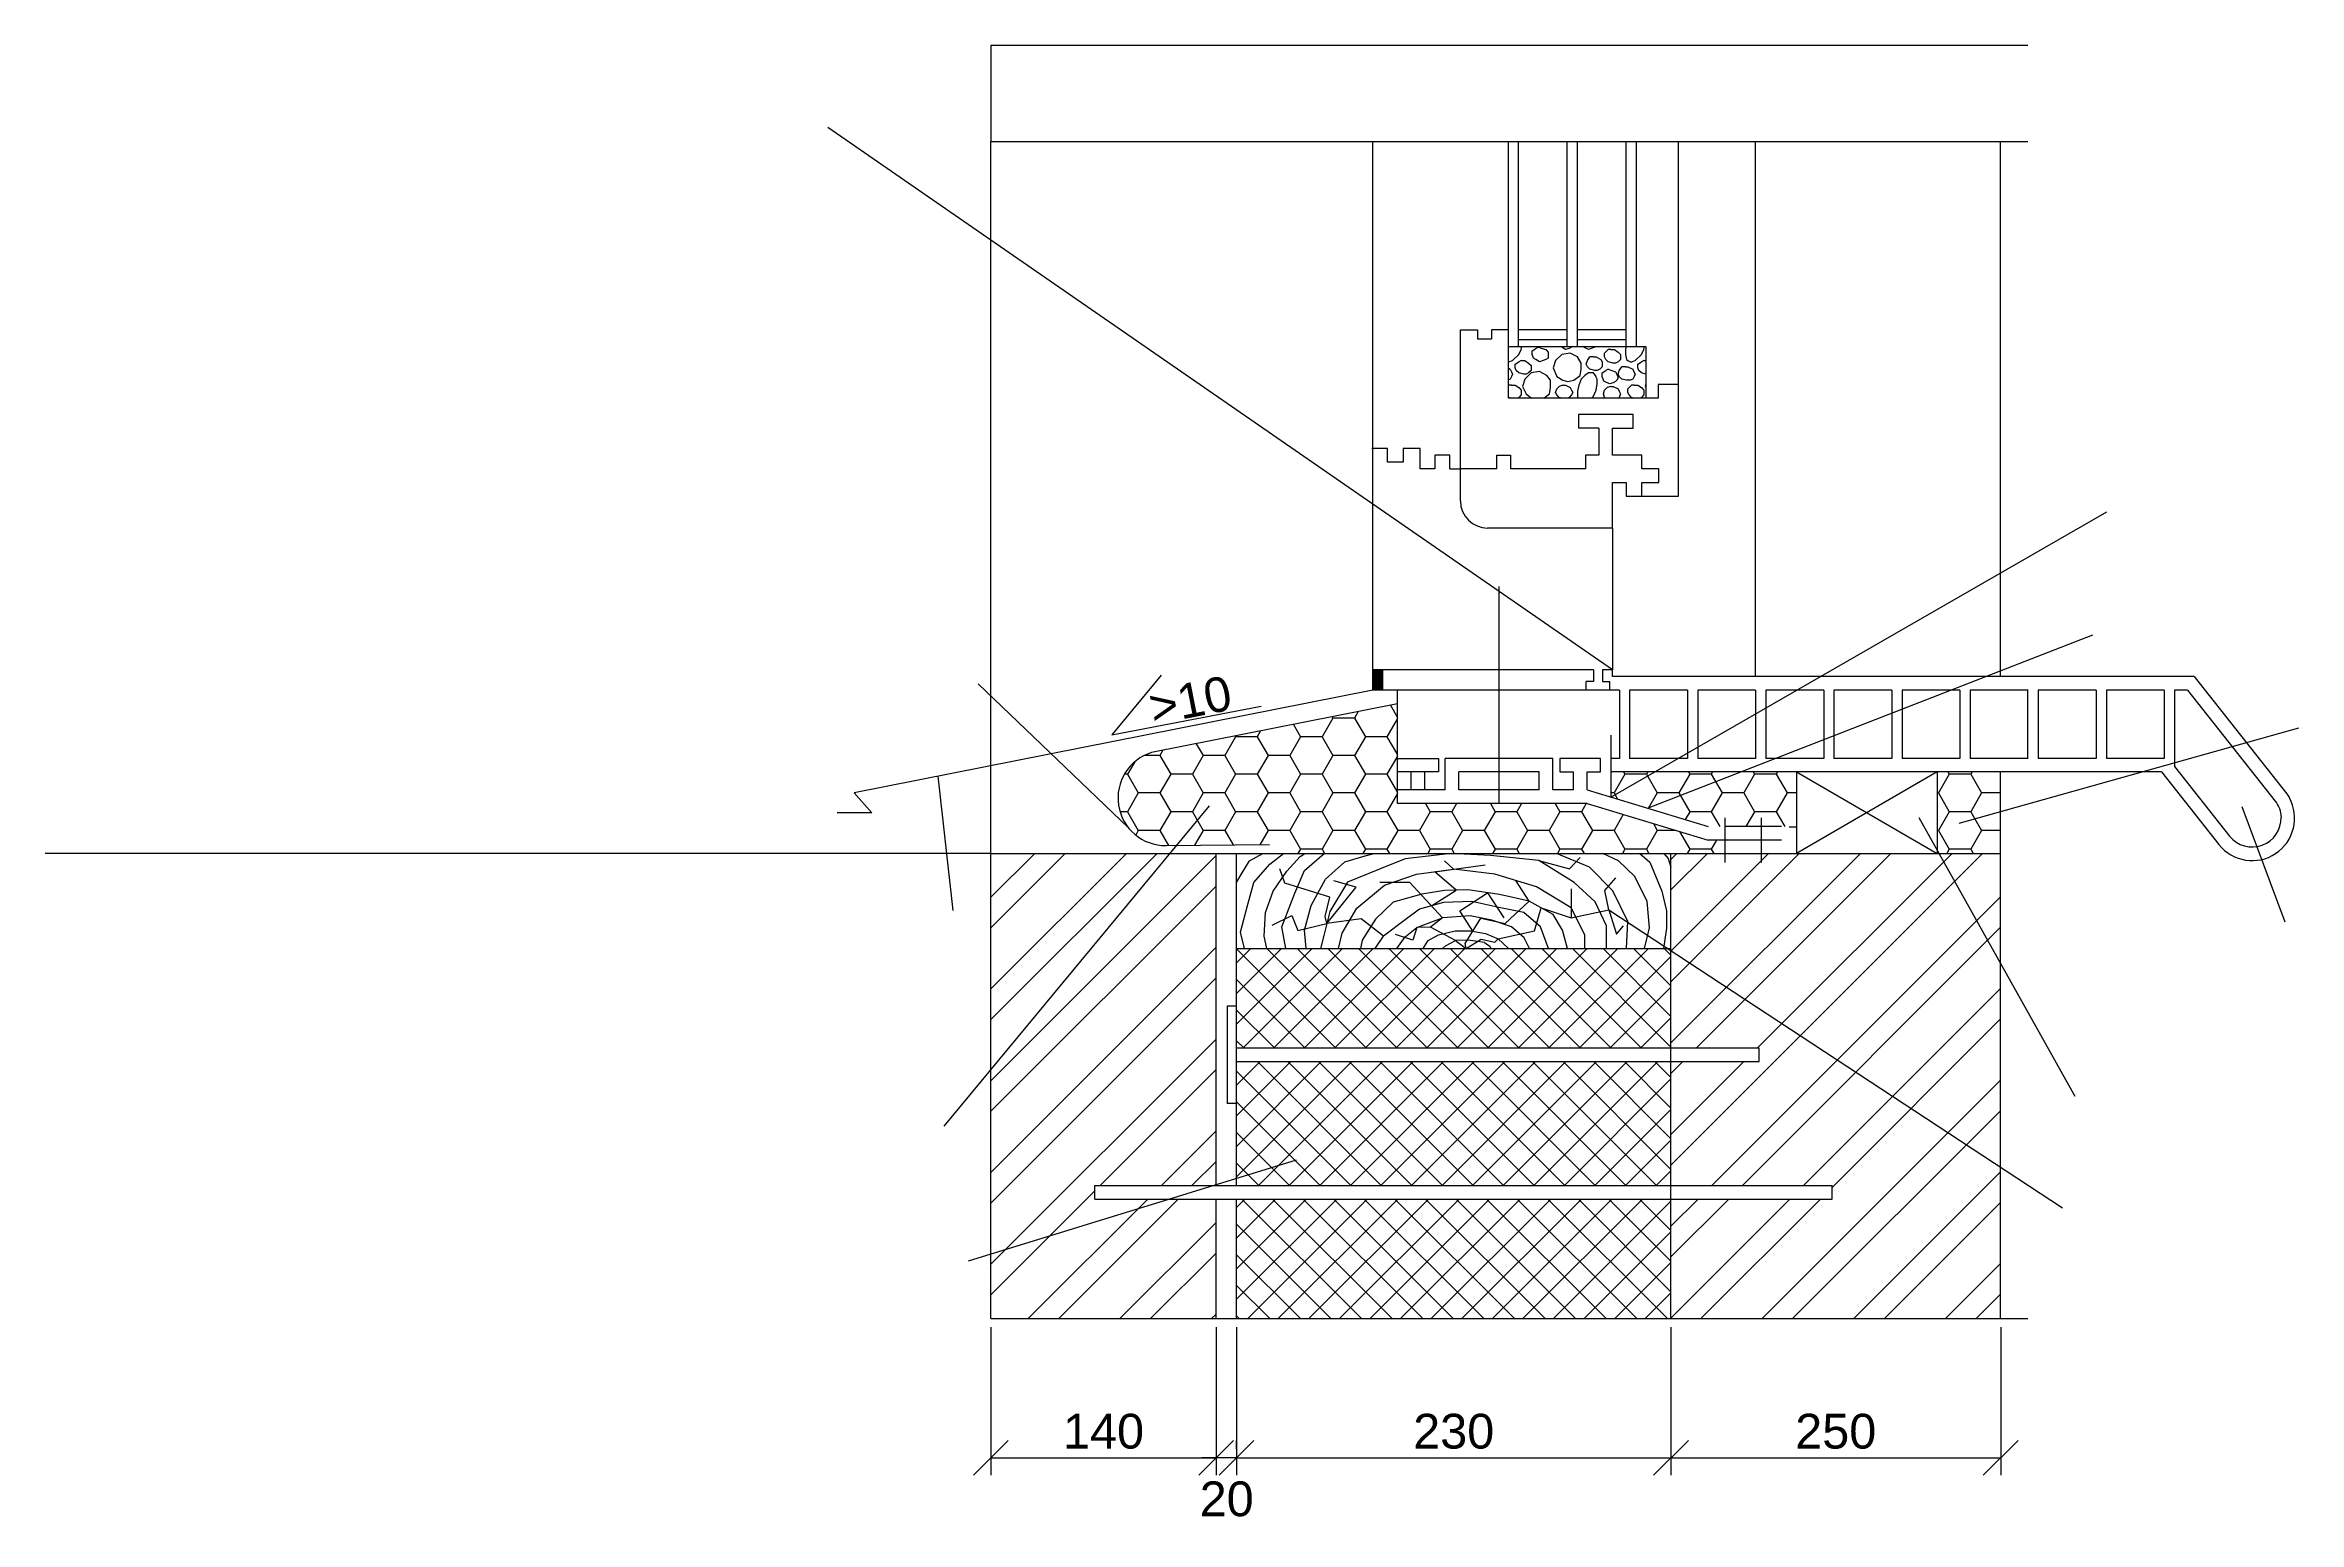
# Model space of a CAD drawing. Header units: millimetres. Extents: x -229914 to 856942, y -268655 to 87212.
# Drawn here: x 454491 to 470685, y -264962 to -254351 of the extents above; entities that cross this region are included whole.
import ezdxf

# ---------------------------------------------------------------- set-up
doc = ezdxf.new("R2010")
doc.units = ezdxf.units.MM
doc.linetypes.add('DASHDOT_axis', pattern=[24, 20, -1.5, 1, -1.5])
doc.layers.add('Ось', color=7, linetype='DASHDOT_axis', lineweight=25)
doc.styles.get("Standard").update_dxf_attribs({"font": 'arial.ttf'})
doc.styles.add('Аннотативный', font='arial.ttf')
doc.dimstyles.new('Копия Аннотативный', dxfattribs={"dimscale": 0, "dimtxt": 2.5, "dimasz": 2.5, "dimexe": 1.25, "dimexo": 0.625, "dimtad": 1, "dimtxsty": 'Аннотативный', "dimblk": 'OBLIQUE', "dimcen": 2.5, "dimadec": 0, "dimazin": 0, "dimtfac": 1, "dimtmove": 0, "dimatfit": 3, "dimldrblk": 'OBLIQUE', "dimfxl": 1, "dimarcsym": 0})

# ---------------------------------------------------------------- blocks, each defined once
blk = doc.blocks.new('_Oblique')
at = {"color": 0, "linetype": 'ByBlock', "lineweight": -2}
blk.add_line((-0.5, -0.5), (0.5, 0.5), dxfattribs=at)
blk = doc.blocks.new('*D1192')
at = {"color": 0, "linetype": 'ByBlock', "lineweight": -2, "transparency": 16777216}
for p, q in [((461287, -263564), (461287, -264627)), ((462905, -263564), (462905, -264627)), ((461287, -264502), (462905, -264502))]:
    blk.add_line(p, q, dxfattribs=at)
at = {"layer": 'Defpoints', "color": 0, "linetype": 'ByBlock', "transparency": 16777216}
for p in [(461287, -263502), (462905, -263502), (462905, -264502)]:
    blk.add_point(p, dxfattribs=at)
at = {"color": 0, "linetype": 'ByBlock', "lineweight": -2, "transparency": 16777216, "xscale": 250, "yscale": 250, "zscale": 250, "rotation": 180}
blk.add_blockref('_Oblique', (461287, -264502), dxfattribs=at)
at = {"color": 0, "linetype": 'ByBlock', "lineweight": -2, "transparency": 16777216, "xscale": 250, "yscale": 250, "zscale": 250}
blk.add_blockref('_Oblique', (462905, -264502), dxfattribs=at)
at = {"color": 0, "linetype": 'ByBlock', "lineweight": 25, "transparency": 16777216, "insert": (462096, -264312), "char_height": 250, "attachment_point": 5, "style": 'Аннотативный'}
blk.add_mtext('140', dxfattribs=at)
blk = doc.blocks.new('*D1252')
at = {"color": 0, "linetype": 'ByBlock', "lineweight": -2, "transparency": 16777216}
for p, q in [((463052, -263564), (463052, -264627)), ((466173, -263564), (466173, -264627)), ((463052, -264502), (466173, -264502))]:
    blk.add_line(p, q, dxfattribs=at)
at = {"layer": 'Defpoints', "color": 0, "linetype": 'ByBlock', "transparency": 16777216}
for p in [(463052, -263502), (466173, -263502), (466173, -264502)]:
    blk.add_point(p, dxfattribs=at)
at = {"color": 0, "linetype": 'ByBlock', "lineweight": -2, "transparency": 16777216, "xscale": 250, "yscale": 250, "zscale": 250, "rotation": 180}
blk.add_blockref('_Oblique', (463052, -264502), dxfattribs=at)
at = {"color": 0, "linetype": 'ByBlock', "lineweight": -2, "transparency": 16777216, "xscale": 250, "yscale": 250, "zscale": 250}
blk.add_blockref('_Oblique', (466173, -264502), dxfattribs=at)
at = {"color": 0, "linetype": 'ByBlock', "lineweight": 25, "transparency": 16777216, "insert": (464612, -264312), "char_height": 250, "attachment_point": 5, "style": 'Аннотативный'}
blk.add_mtext('230', dxfattribs=at)
blk = doc.blocks.new('*D1256')
at = {"color": 0, "linetype": 'ByBlock', "lineweight": -2, "transparency": 16777216}
for p, q in [((466173, -263564), (466173, -264627)), ((468542, -263564), (468542, -264627)), ((466173, -264502), (468542, -264502))]:
    blk.add_line(p, q, dxfattribs=at)
at = {"layer": 'Defpoints', "color": 0, "linetype": 'ByBlock', "transparency": 16777216}
for p in [(466173, -263502), (468542, -263502), (468542, -264502)]:
    blk.add_point(p, dxfattribs=at)
at = {"color": 0, "linetype": 'ByBlock', "lineweight": -2, "transparency": 16777216, "xscale": 250, "yscale": 250, "zscale": 250, "rotation": 180}
blk.add_blockref('_Oblique', (466173, -264502), dxfattribs=at)
at = {"color": 0, "linetype": 'ByBlock', "lineweight": -2, "transparency": 16777216, "xscale": 250, "yscale": 250, "zscale": 250}
blk.add_blockref('_Oblique', (468542, -264502), dxfattribs=at)
at = {"color": 0, "linetype": 'ByBlock', "lineweight": 25, "transparency": 16777216, "insert": (467357, -264312), "char_height": 250, "attachment_point": 5, "style": 'Аннотативный'}
blk.add_mtext('250', dxfattribs=at)
blk = doc.blocks.new('*D1170')
at = {"color": 0, "lineweight": -2, "transparency": 16777216}
for p, q in [((463052, -264439), (463052, -264377)), ((463052, -264439), (463052, -264377)), ((463052, -264502), (462802, -264502)), ((463052, -264502), (463302, -264502))]:
    blk.add_line(p, q, dxfattribs=at)
at = {"layer": 'Defpoints', "color": 0, "transparency": 16777216}
blk.add_point((463052, -264502), dxfattribs=at)
blk.add_point((463052, -264502), dxfattribs=at)
blk.add_point((463052, -264502), dxfattribs=at)
at = {"color": 0, "lineweight": -2, "transparency": 16777216, "xscale": 250, "yscale": 250, "zscale": 250}
blk.add_blockref('_Oblique', (463052, -264502), dxfattribs=at)
at = {"color": 0, "lineweight": -2, "transparency": 16777216, "xscale": 250, "yscale": 250, "zscale": 250, "rotation": 180}
blk.add_blockref('_Oblique', (463052, -264502), dxfattribs=at)
at = {"color": 0, "transparency": 16777216, "insert": (462981, -264798), "char_height": 250, "attachment_point": 5, "style": 'Аннотативный'}
blk.add_mtext('20', dxfattribs=at)

msp = doc.modelspace()

# ---------------------------------------------------------------- hatches: boundary and pattern name
at = {"lineweight": 25}
h = msp.add_hatch(dxfattribs=at)
h.set_pattern_fill('FILTBD', color=256, scale=8.624357, angle=540, style=0, pattern_type=2)
h.set_pattern_definition([(188.1301, (483725.22, -247890.25), (-5284.7631, -880.7933), [62.282, -6165.872]), (225, (483663.56, -247899.05), (-3e-13, -880.794), [62.282, -1183.35]), (251.5651, (483619.52, -247943.1), (0.001, -880.7937), [55.707, -2729.61]), (296.565, (483601.9, -247995.94), (880.795, -880.793), [59.085, -1910.43]), (321.3402, (483628.33, -248048.79), (3523.1758, -2642.3808), [56.398, -5583.434]), (345.9638, (483672.37, -248084.02), (880.7944, 0.0009), [36.316, -3595.29]), (11.3099, (483707.6, -248092.83), (3523.1762, 880.7918), [44.912, -4446.273]), (38.6598, (483751.64, -248084.02), (880.794, 880.794), [56.398, -5583.434]), (78.6901, (483795.68, -248048.79), (-0.0003, 880.7941), [44.912, -4446.273]), (90, (483804.5, -248004.75), (-880.794, 880.794), [52.848, -827.946]), (126.8699, (483804.49, -247951.9), (-880.7939, 880.7938), [44.04, -4359.93]), (153.435, (483778.06, -247916.67), (-880.794, 0.0004), [59.085, -1910.43]), (153.435, (483117.47, -247784.55), (-880.794, 0.0004), [59.085, -1910.43]), (120.9638, (483143.89, -247828.59), (-1761.59, 2642.3799), [51.36, -5084.508]), (90, (483143.9, -247872.6), (-880.794, 880.794), [44.04, -836.754]), (78.6901, (483135.08, -247916.67), (-0.0003, 880.7941), [44.912, -4446.273]), (38.6598, (483091.04, -247951.9), (880.794, 880.794), [56.398, -5583.434]), (11.3099, (483047, -247960.71), (3523.1762, 880.7918), [44.912, -4446.273]), (188.1301, (483064.62, -247758.13), (-5284.7631, -880.7933), [62.282, -6165.872]), (345.9638, (483011.77, -247951.9), (880.7944, 0.0009), [36.316, -3595.29]), (329.0362, (482967.73, -247925.48), (1761.5876, -880.7951), [51.36, -5084.508]), (293.1986, (482941.31, -247863.82), (880.7937, -1761.5875), [67.08, -6640.847]), (251.5651, (482958.92, -247810.97), (0.001, -880.7937), [55.707, -2729.61]), (225, (483002.96, -247766.93), (-3e-13, -880.794), [62.282, -1183.35]), (153.435, (483425.75, -247529.12), (-880.794, 0.0004), [59.085, -1910.43]), (126.8699, (483452.17, -247564.35), (-880.7939, 880.7938), [44.04, -4359.93]), (90, (483452.2, -247608.4), (-880.794, 880.794), [44.04, -836.754]), (68.1986, (483434.55, -247652.43), (880.7938, 2642.3819), [47.433, -4695.788]), (45, (483399.3, -247687.66), (4e-13, 880.794), [49.826, -1195.805]), (21.8014, (483355.28, -247705.28), (1761.588, 880.7933), [47.433, -4695.788]), (188.1301, (483372.9, -247502.7), (-5284.7631, -880.7933), [62.282, -6165.872]), (348.6901, (483311.24, -247696.47), (880.7941, 0.0003), [44.912, -4446.273]), (315, (483276, -247661.24), (880.794, -3e-13), [49.826, -1195.805]), (296.565, (483249.6, -247608.4), (880.795, -880.793), [59.085, -1910.43]), (260.5377, (483258.4, -247555.54), (0.0003, -880.794), [53.577, -5304.084]), (219.8056, (483311.24, -247511.5), (-880.7936, -880.7946), [68.792, -6810.428]), (153.435, (483531.44, -247308.92), (-880.794, 0.0004), [59.085, -1910.43]), (126.8699, (483557.86, -247344.15), (-880.7939, 880.7938), [44.04, -4359.93]), (90, (483557.9, -247397), (-880.794, 880.794), [52.848, -827.946]), (78.6901, (483549.06, -247441.04), (-0.0003, 880.7941), [44.912, -4446.273]), (38.6598, (483505.02, -247476.27), (880.794, 880.794), [56.398, -5583.434]), (11.3099, (483460.98, -247485.08), (3523.1762, 880.7918), [44.912, -4446.273]), (188.1301, (483478.59, -247282.5), (-5284.7631, -880.7933), [62.282, -6165.872]), (345.9638, (483425.75, -247476.27), (880.7944, 0.0009), [36.316, -3595.29]), (321.3402, (483381.7, -247441.04), (3523.1758, -2642.3808), [56.398, -5583.434]), (288.4349, (483364.1, -247388.2), (880.7925, -1761.588), [55.707, -2729.61]), (260.5377, (483372.9, -247335.35), (0.0003, -880.794), [53.577, -5304.084]), (225, (483416.94, -247291.3), (-3e-13, -880.794), [62.282, -1183.35]), (225, (483593.1, -248057.6), (-3e-13, -880.794), [24.912, -1220.718]), (206.565, (483575.5, -248075.2), (-880.793, -880.795), [19.695, -1949.82]), (180, (483557.9, -248084), (-880.794, -880.794), [26.424, -854.37]), (161.5651, (483531.44, -248084.02), (-880.7937, -0.001), [27.853, -2757.462]), (135, (483505, -248075.2), (-880.794, 5e-13), [24.912, -1220.718]), (116.565, (483487.4, -248057.6), (-880.795, 880.793), [19.695, -1949.82]), (90, (483478.6, -248040), (-880.794, 880.794), [26.424, -854.37]), (45, (483478.6, -248013.56), (4e-13, 880.794), [37.37, -1208.26]), (360, (483522.6, -247987.1), (880.794, 880.794), [26.424, -854.37]), (326.3099, (483549.06, -247987.13), (1761.5874, -880.795), [31.758, -3143.99]), (315, (483575.5, -248004.75), (880.794, -3e-13), [24.912, -1220.718]), (270, (483593.1, -248022.4), (880.794, -880.794), [17.616, -863.178]), (270, (483593.1, -248040), (880.794, -880.794), [17.616, -863.178]), (180, (483522.6, -247987.1), (-880.794, -880.794), [17.616, -863.178]), (198.4349, (482967.73, -247511.5), (-1761.588, -880.7925), [27.853, -2757.462]), (296.565, (483020.58, -247529.12), (880.795, -880.793), [19.695, -1949.82]), (341.5651, (482994.16, -247520.3), (880.7937, 0.001), [27.853, -2757.462]), (341.5651, (482967.73, -247511.5), (880.7937, 0.001), [27.853, -2757.462]), (45, (482932.5, -247529.1), (4e-13, 880.794), [12.456, -1233.174]), (135, (482941.3, -247599.6), (-880.794, 5e-13), [12.456, -1233.174]), (153.435, (482976.54, -247617.2), (-880.794, 0.0004), [39.39, -1930.125]), (198.4349, (483002.96, -247608.4), (-1761.588, -880.7925), [27.853, -2757.462]), (206.565, (483020.58, -247599.6), (-880.793, -880.795), [19.695, -1949.82]), (225, (483029.4, -247590.8), (-3e-13, -880.794), [12.456, -1233.174]), (243.435, (483038.2, -247573.16), (-0.0004, -880.794), [19.695, -1949.82]), (288.4349, (483029.4, -247546.74), (880.7925, -1761.588), [27.853, -2757.462]), (296.565, (483416.94, -248031.17), (880.795, -880.793), [19.695, -1949.82]), (251.5651, (483425.75, -248048.8), (0.001, -880.7937), [27.853, -2757.462]), (225, (483416.94, -248075.2), (-3e-13, -880.794), [12.456, -1233.174]), (198.4349, (483408.13, -248084.02), (-1761.588, -880.7925), [27.853, -2757.462]), (206.565, (483381.7, -248092.83), (-880.793, -880.795), [19.695, -1949.82]), (153.435, (483364.1, -248101.64), (-880.794, 0.0004), [39.39, -1930.125]), (153.435, (483328.86, -248084.02), (-880.794, 0.0004), [19.695, -1949.82]), (108.4349, (483311.24, -248075.2), (-880.7925, 1761.588), [27.853, -2757.462]), (71.5651, (483302.43, -248048.8), (-0.001, 880.7937), [27.853, -2757.462]), (45, (483311.24, -248022.37), (4e-13, 880.794), [24.912, -1220.718]), (360, (483355.3, -247995.9), (880.794, 880.794), [17.616, -863.178]), (333.435, (483372.9, -247995.94), (880.794, -0.0004), [39.39, -1930.125]), (296.565, (483408.13, -248013.56), (880.795, -880.793), [19.695, -1949.82]), (198.4349, (483355.28, -247995.94), (-1761.588, -880.7925), [27.853, -2757.462]), (288.4349, (483399.32, -247907.86), (880.7925, -1761.588), [27.853, -2757.462]), (243.435, (483408.13, -247934.3), (-0.0004, -880.794), [19.695, -1949.82]), (225, (483399.3, -247951.9), (-3e-13, -880.794), [12.456, -1233.174]), (206.565, (483390.5, -247960.7), (-880.793, -880.795), [19.695, -1949.82]), (198.4349, (483372.9, -247969.52), (-1761.588, -880.7925), [27.853, -2757.462]), (153.435, (483346.47, -247978.33), (-880.794, 0.0004), [39.39, -1930.125]), (135, (483311.24, -247960.7), (-880.794, 5e-13), [12.456, -1233.174]), (108.4349, (483302.43, -247951.9), (-880.7925, 1761.588), [27.853, -2757.462]), (90, (483293.6, -247925.5), (-880.794, 880.794), [26.424, -854.37]), (33.6901, (483293.63, -247899.05), (880.793, 880.794), [31.758, -3143.99]), (341.5651, (483337.67, -247872.63), (880.7937, 0.001), [27.853, -2757.462]), (341.5651, (483364.1, -247881.44), (880.7937, 0.001), [27.853, -2757.462]), (296.565, (483390.5, -247890.25), (880.795, -880.793), [19.695, -1949.82]), (206.565, (483337.67, -247872.63), (-880.793, -880.795), [19.695, -1949.82]), (270, (483293.6, -247819.8), (880.794, -880.794), [17.616, -863.178]), (270, (483293.6, -247837.4), (880.794, -880.794), [17.616, -863.178]), (225, (483293.6, -247855), (-3e-13, -880.794), [24.912, -1220.718]), (206.565, (483276, -247872.63), (-880.793, -880.795), [19.695, -1949.82]), (180, (483258.4, -247881.4), (-880.794, -880.794), [17.616, -863.178]), (165.9638, (483240.78, -247881.44), (-880.7944, -0.0009), [36.316, -3595.29]), (135, (483205.55, -247872.6), (-880.794, 5e-13), [24.912, -1220.718]), (116.565, (483187.93, -247855), (-880.795, 880.793), [19.695, -1949.82]), (71.5651, (483179.12, -247837.4), (-0.001, 880.7937), [27.853, -2757.462]), (56.3099, (483187.93, -247810.97), (880.795, 1761.5874), [31.758, -3143.99]), (360, (483232, -247784.55), (880.794, 880.794), [17.616, -863.178]), (333.435, (483249.6, -247784.55), (880.794, -0.0004), [39.39, -1930.125]), (296.565, (483284.8, -247802.17), (880.795, -880.793), [19.695, -1949.82]), (180, (483232, -247784.55), (-880.794, -880.794), [26.424, -854.37]), (288.4349, (483249.6, -247661.24), (880.7925, -1761.588), [27.853, -2757.462]), (243.435, (483258.4, -247687.66), (-0.0004, -880.794), [19.695, -1949.82]), (225, (483249.6, -247705.3), (-3e-13, -880.794), [12.456, -1233.174]), (198.4349, (483240.78, -247714.1), (-1761.588, -880.7925), [27.853, -2757.462]), (206.565, (483214.35, -247722.9), (-880.793, -880.795), [19.695, -1949.82]), (153.435, (483196.74, -247731.7), (-880.794, 0.0004), [39.39, -1930.125]), (153.435, (483161.5, -247714.1), (-880.794, 0.0004), [19.695, -1949.82]), (116.565, (483143.9, -247705.28), (-880.795, 880.793), [19.695, -1949.82]), (75.9638, (483135.08, -247687.66), (-0.0009, 880.7944), [36.316, -3595.29]), (45, (483143.9, -247652.43), (4e-13, 880.794), [24.912, -1220.718]), (333.435, (483187.93, -247626), (880.794, -0.0004), [19.695, -1949.82]), (345.9638, (483205.55, -247634.82), (880.7944, 0.0009), [36.316, -3595.29]), (296.565, (483240.78, -247643.62), (880.795, -880.793), [19.695, -1949.82]), (198.4349, (483187.93, -247626), (-1761.588, -880.7925), [27.853, -2757.462]), (270, (483091, -247661.2), (880.794, -880.794), [26.424, -854.37]), (270, (483091, -247687.7), (880.794, -880.794), [17.616, -863.178]), (206.565, (483091.04, -247705.28), (-880.793, -880.795), [19.695, -1949.82]), (206.565, (483073.43, -247714.1), (-880.793, -880.795), [19.695, -1949.82]), (198.4349, (483055.8, -247722.9), (-1761.588, -880.7925), [27.853, -2757.462]), (146.3099, (483029.4, -247731.7), (-1761.5874, 880.795), [31.758, -3143.99]), (153.435, (483002.96, -247714.1), (-880.794, 0.0004), [19.695, -1949.82]), (116.565, (482985.35, -247705.28), (-880.795, 880.793), [19.695, -1949.82]), (90, (482976.5, -247687.7), (-880.794, 880.794), [35.23, -845.562]), (33.6901, (482976.54, -247652.43), (880.793, 880.794), [31.758, -3143.99]), (341.5651, (483020.58, -247626), (880.7937, 0.001), [27.853, -2757.462]), (341.5651, (483047, -247634.82), (880.7937, 0.001), [27.853, -2757.462]), (315, (483073.4, -247643.6), (880.794, -3e-13), [24.912, -1220.718]), (206.565, (483020.58, -247626), (-880.793, -880.795), [19.695, -1949.82]), (296.565, (483073.43, -248022.37), (880.795, -880.793), [19.695, -1949.82]), (243.435, (483082.24, -248040), (-0.0004, -880.794), [19.695, -1949.82]), (225, (483073.4, -248057.6), (-3e-13, -880.794), [24.912, -1220.718]), (206.565, (483055.8, -248075.2), (-880.793, -880.795), [19.695, -1949.82]), (180, (483038.2, -248084), (-880.794, -880.794), [17.616, -863.178]), (165.9638, (483020.58, -248084.02), (-880.7944, -0.0009), [36.316, -3595.29]), (135, (482985.35, -248075.2), (-880.794, 5e-13), [24.912, -1220.718]), (116.565, (482967.73, -248057.6), (-880.795, 880.793), [19.695, -1949.82]), (71.5651, (482958.92, -248039.98), (-0.001, 880.7937), [27.853, -2757.462]), (45, (482967.73, -248013.56), (4e-13, 880.794), [24.912, -1220.718]), (360, (483011.8, -247987.1), (880.794, 880.794), [17.616, -863.178]), (333.435, (483029.4, -247987.13), (880.794, -0.0004), [39.39, -1930.125]), (296.565, (483064.62, -248004.75), (880.795, -880.793), [19.695, -1949.82]), (198.4349, (483011.77, -247987.13), (-1761.588, -880.7925), [27.853, -2757.462]), (296.565, (483522.63, -247890.25), (880.795, -880.793), [19.695, -1949.82]), (243.435, (483531.44, -247907.86), (-0.0004, -880.794), [19.695, -1949.82]), (243.435, (483522.63, -247925.48), (-0.0004, -880.794), [19.695, -1949.82]), (206.565, (483513.82, -247943.1), (-880.793, -880.795), [19.695, -1949.82]), (180, (483496.2, -247951.9), (-880.794, -880.794), [26.424, -854.37]), (165.9638, (483469.79, -247951.9), (-880.7944, -0.0009), [36.316, -3595.29]), (135, (483434.55, -247943.1), (-880.794, 5e-13), [24.912, -1220.718]), (116.565, (483416.94, -247925.48), (-880.795, 880.793), [19.695, -1949.82]), (71.5651, (483408.13, -247907.86), (-0.001, 880.7937), [27.853, -2757.462]), (56.3099, (483416.94, -247881.44), (880.795, 1761.5874), [31.758, -3143.99]), (360, (483461, -247855), (880.794, 880.794), [17.616, -863.178]), (333.435, (483478.6, -247855), (880.794, -0.0004), [39.39, -1930.125]), (296.565, (483513.82, -247872.63), (880.795, -880.793), [19.695, -1949.82]), (180, (483461, -247855), (-880.794, -880.794), [26.424, -854.37]), (270, (483425.75, -247766.9), (880.794, -880.794), [17.616, -863.178]), (270, (483425.75, -247784.55), (880.794, -880.794), [17.616, -863.178]), (225, (483425.75, -247802.17), (-3e-13, -880.794), [24.912, -1220.718]), (206.565, (483408.13, -247819.8), (-880.793, -880.795), [19.695, -1949.82]), (180, (483390.5, -247828.6), (-880.794, -880.794), [17.616, -863.178]), (165.9638, (483372.9, -247828.6), (-880.7944, -0.0009), [36.316, -3595.29]), (135, (483337.67, -247819.8), (-880.794, 5e-13), [24.912, -1220.718]), (116.565, (483320.05, -247802.17), (-880.795, 880.793), [19.695, -1949.82]), (90, (483311.2, -247784.55), (-880.794, 880.794), [26.424, -854.37]), (45, (483311.24, -247758.1), (4e-13, 880.794), [37.37, -1208.26]), (360, (483355.3, -247731.7), (880.794, 880.794), [26.424, -854.37]), (326.3099, (483381.7, -247731.7), (1761.5874, -880.795), [31.758, -3143.99]), (315, (483408.1, -247749.3), (880.794, -3e-13), [24.912, -1220.718]), (180, (483355.3, -247731.7), (-880.794, -880.794), [17.616, -863.178]), (270, (483663.6, -247846.2), (880.794, -880.794), [17.616, -863.178]), (270, (483663.6, -247863.8), (880.794, -880.794), [17.616, -863.178]), (225, (483663.56, -247881.44), (-3e-13, -880.794), [24.912, -1220.718]), (206.565, (483645.94, -247899.05), (-880.793, -880.795), [19.695, -1949.82]), (180, (483628.3, -247907.9), (-880.794, -880.794), [17.616, -863.178]), (165.9638, (483610.71, -247907.86), (-880.7944, -0.0009), [36.316, -3595.29]), (135, (483575.5, -247899.05), (-880.794, 5e-13), [24.912, -1220.718]), (116.565, (483557.86, -247881.44), (-880.795, 880.793), [19.695, -1949.82]), (90, (483549.1, -247863.8), (-880.794, 880.794), [26.424, -854.37]), (33.6901, (483549.06, -247837.4), (880.793, 880.794), [31.758, -3143.99]), (360, (483593.1, -247811), (880.794, 880.794), [26.424, -854.37]), (326.3099, (483619.52, -247810.97), (1761.5874, -880.795), [31.758, -3143.99]), (315, (483645.94, -247828.6), (880.794, -3e-13), [24.912, -1220.718]), (206.565, (483593.1, -247810.97), (-880.793, -880.795), [19.695, -1949.82]), (270, (483786.9, -247749.3), (880.794, -880.794), [26.424, -854.37]), (270, (483786.9, -247775.7), (880.794, -880.794), [17.616, -863.178]), (206.565, (483786.87, -247793.36), (-880.793, -880.795), [19.695, -1949.82]), (206.565, (483769.26, -247802.17), (-880.793, -880.795), [19.695, -1949.82]), (198.4349, (483751.64, -247810.97), (-1761.588, -880.7925), [27.853, -2757.462]), (146.3099, (483725.22, -247819.78), (-1761.5874, 880.795), [31.758, -3143.99]), (153.435, (483698.8, -247802.17), (-880.794, 0.0004), [19.695, -1949.82]), (108.4349, (483681.18, -247793.36), (-880.7925, 1761.588), [27.853, -2757.462]), (90, (483672.4, -247766.9), (-880.794, 880.794), [26.424, -854.37]), (33.6901, (483672.37, -247740.5), (880.793, 880.794), [31.758, -3143.99]), (341.5651, (483716.4, -247714.1), (880.7937, 0.001), [27.853, -2757.462]), (341.5651, (483742.83, -247722.9), (880.7937, 0.001), [27.853, -2757.462]), (315, (483769.26, -247731.7), (880.794, -3e-13), [24.912, -1220.718]), (206.565, (483716.4, -247714.1), (-880.793, -880.795), [19.695, -1949.82]), (270, (483760.45, -247626), (880.794, -880.794), [17.616, -863.178]), (270, (483760.45, -247643.6), (880.794, -880.794), [17.616, -863.178]), (225, (483760.45, -247661.24), (-3e-13, -880.794), [24.912, -1220.718]), (206.565, (483742.83, -247678.86), (-880.793, -880.795), [19.695, -1949.82]), (180, (483725.2, -247687.7), (-880.794, -880.794), [17.616, -863.178]), (165.9638, (483707.6, -247687.66), (-880.7944, -0.0009), [36.316, -3595.29]), (135, (483672.37, -247678.86), (-880.794, 5e-13), [24.912, -1220.718]), (116.565, (483654.75, -247661.24), (-880.795, 880.793), [19.695, -1949.82]), (90, (483645.9, -247643.6), (-880.794, 880.794), [35.23, -845.562]), (33.6901, (483645.94, -247608.4), (880.793, 880.794), [31.758, -3143.99]), (360, (483690, -247590.8), (880.794, 880.794), [26.424, -854.37]), (326.3099, (483716.4, -247590.78), (1761.5874, -880.795), [31.758, -3143.99]), (315, (483742.83, -247608.4), (880.794, -3e-13), [24.912, -1220.718]), (180, (483690, -247590.8), (-880.794, -880.794), [17.616, -863.178]), (270, (483786.9, -247502.7), (880.794, -880.794), [17.616, -863.178]), (270, (483786.9, -247520.3), (880.794, -880.794), [17.616, -863.178]), (225, (483786.9, -247537.9), (-3e-13, -880.794), [24.912, -1220.718]), (206.565, (483769.26, -247555.54), (-880.793, -880.795), [19.695, -1949.82]), (180, (483751.6, -247564.35), (-880.794, -880.794), [17.616, -863.178]), (165.9638, (483734.02, -247564.35), (-880.7944, -0.0009), [36.316, -3595.29]), (135, (483698.8, -247555.54), (-880.794, 5e-13), [24.912, -1220.718]), (116.565, (483681.18, -247537.93), (-880.795, 880.793), [19.695, -1949.82]), (90, (483672.4, -247520.3), (-880.794, 880.794), [26.424, -854.37]), (45, (483672.37, -247493.9), (4e-13, 880.794), [37.37, -1208.26]), (360, (483716.4, -247467.5), (880.794, 880.794), [26.424, -854.37]), (326.3099, (483742.83, -247467.46), (1761.5874, -880.795), [31.758, -3143.99]), (315, (483769.26, -247485.1), (880.794, -3e-13), [24.912, -1220.718]), (180, (483716.4, -247467.5), (-880.794, -880.794), [17.616, -863.178]), (296.565, (483637.14, -247493.9), (880.795, -880.793), [19.695, -1949.82]), (243.435, (483645.94, -247511.5), (-0.0004, -880.794), [19.695, -1949.82]), (243.435, (483637.14, -247529.12), (-0.0004, -880.794), [19.695, -1949.82]), (206.565, (483628.33, -247546.74), (-880.793, -880.795), [19.695, -1949.82]), (180, (483610.7, -247555.54), (-880.794, -880.794), [26.424, -854.37]), (165.9638, (483584.29, -247555.54), (-880.7944, -0.0009), [36.316, -3595.29]), (116.565, (483549.06, -247546.74), (-880.795, 880.793), [19.695, -1949.82]), (116.565, (483540.25, -247529.12), (-880.795, 880.793), [19.695, -1949.82]), (90, (483531.4, -247511.5), (-880.794, 880.794), [26.424, -854.37]), (45, (483531.44, -247485.1), (4e-13, 880.794), [37.37, -1208.26]), (360, (483575.5, -247458.7), (880.794, 880.794), [26.424, -854.37]), (326.3099, (483601.9, -247458.66), (1761.5874, -880.795), [31.758, -3143.99]), (296.565, (483628.33, -247476.27), (880.795, -880.793), [19.695, -1949.82]), (180, (483575.5, -247458.7), (-880.794, -880.794), [17.616, -863.178]), (296.565, (483645.94, -247273.7), (880.795, -880.793), [19.695, -1949.82]), (243.435, (483654.75, -247291.3), (-0.0004, -880.794), [19.695, -1949.82]), (243.435, (483645.94, -247308.92), (-0.0004, -880.794), [19.695, -1949.82]), (206.565, (483637.14, -247326.54), (-880.793, -880.795), [19.695, -1949.82]), (180, (483619.5, -247335.35), (-880.794, -880.794), [26.424, -854.37]), (165.9638, (483593.1, -247335.35), (-880.7944, -0.0009), [36.316, -3595.29]), (135, (483557.86, -247326.54), (-880.794, 5e-13), [24.912, -1220.718]), (116.565, (483540.25, -247308.92), (-880.795, 880.793), [19.695, -1949.82]), (71.5651, (483531.44, -247291.3), (-0.001, 880.7937), [27.853, -2757.462]), (45, (483540.25, -247264.9), (4e-13, 880.794), [24.912, -1220.718]), (360, (483584.3, -247238.5), (880.794, 880.794), [17.616, -863.178]), (333.435, (483601.9, -247238.46), (880.794, -0.0004), [39.39, -1930.125]), (296.565, (483637.14, -247256.07), (880.795, -880.793), [19.695, -1949.82]), (198.4349, (483584.3, -247238.46), (-1761.588, -880.7925), [27.853, -2757.462]), (296.565, (483355.3, -247273.7), (880.795, -880.793), [19.695, -1949.82]), (243.435, (483364.1, -247291.3), (-0.0004, -880.794), [19.695, -1949.82]), (243.435, (483355.3, -247308.92), (-0.0004, -880.794), [19.695, -1949.82]), (206.565, (483346.47, -247326.54), (-880.793, -880.795), [19.695, -1949.82]), (180, (483328.9, -247335.35), (-880.794, -880.794), [26.424, -854.37]), (165.9638, (483302.43, -247335.35), (-880.7944, -0.0009), [36.316, -3595.29]), (116.565, (483267.2, -247326.54), (-880.795, 880.793), [19.695, -1949.82]), (116.565, (483258.4, -247308.92), (-880.795, 880.793), [19.695, -1949.82]), (90, (483249.6, -247291.3), (-880.794, 880.794), [26.424, -854.37]), (33.6901, (483249.59, -247264.88), (880.793, 880.794), [31.758, -3143.99]), (360, (483293.6, -247238.5), (880.794, 880.794), [26.424, -854.37]), (326.3099, (483320.05, -247238.46), (1761.5874, -880.795), [31.758, -3143.99]), (296.565, (483346.47, -247256.07), (880.795, -880.793), [19.695, -1949.82]), (206.565, (483293.63, -247238.46), (-880.793, -880.795), [19.695, -1949.82]), (270, (483355.3, -247423.4), (880.794, -880.794), [17.616, -863.178]), (270, (483355.3, -247441), (880.794, -880.794), [17.616, -863.178]), (225, (483355.3, -247458.66), (-3e-13, -880.794), [24.912, -1220.718]), (206.565, (483337.67, -247476.27), (-880.793, -880.795), [19.695, -1949.82]), (180, (483320.05, -247485.1), (-880.794, -880.794), [26.424, -854.37]), (161.5651, (483293.63, -247485.08), (-880.7937, -0.001), [27.853, -2757.462]), (135, (483267.2, -247476.3), (-880.794, 5e-13), [24.912, -1220.718]), (116.565, (483249.6, -247458.66), (-880.795, 880.793), [19.695, -1949.82]), (90, (483240.8, -247441), (-880.794, 880.794), [35.23, -845.562]), (33.6901, (483240.78, -247405.8), (880.793, 880.794), [31.758, -3143.99]), (360, (483284.8, -247388.2), (880.794, 880.794), [26.424, -854.37]), (326.3099, (483311.24, -247388.2), (1761.5874, -880.795), [31.758, -3143.99]), (315, (483337.67, -247405.8), (880.794, -3e-13), [24.912, -1220.718]), (180, (483284.8, -247388.2), (-880.794, -880.794), [17.616, -863.178]), (288.4349, (483205.55, -247300.11), (880.7925, -1761.588), [27.853, -2757.462]), (243.435, (483214.35, -247326.54), (-0.0004, -880.794), [19.695, -1949.82]), (225, (483205.55, -247344.15), (-3e-13, -880.794), [12.456, -1233.174]), (206.565, (483196.74, -247352.96), (-880.793, -880.795), [19.695, -1949.82]), (198.4349, (483179.12, -247361.77), (-1761.588, -880.7925), [27.853, -2757.462]), (153.435, (483152.7, -247370.58), (-880.794, 0.0004), [39.39, -1930.125]), (153.435, (483117.47, -247352.96), (-880.794, 0.0004), [19.695, -1949.82]), (116.565, (483099.85, -247344.15), (-880.795, 880.793), [19.695, -1949.82]), (75.9638, (483091.04, -247326.54), (-0.0009, 880.7944), [36.316, -3595.29]), (45, (483099.85, -247291.3), (4e-13, 880.794), [24.912, -1220.718]), (333.435, (483143.9, -247264.9), (880.794, -0.0004), [19.695, -1949.82]), (345.9638, (483161.5, -247273.7), (880.7944, 0.0009), [36.316, -3595.29]), (296.565, (483196.74, -247282.5), (880.795, -880.793), [19.695, -1949.82]), (198.4349, (483143.9, -247264.88), (-1761.588, -880.7925), [27.853, -2757.462]), (296.565, (483073.43, -247273.7), (880.795, -880.793), [19.695, -1949.82]), (243.435, (483082.24, -247291.3), (-0.0004, -880.794), [19.695, -1949.82]), (243.435, (483073.43, -247308.92), (-0.0004, -880.794), [19.695, -1949.82]), (206.565, (483064.62, -247326.54), (-880.793, -880.795), [19.695, -1949.82]), (180, (483047, -247335.35), (-880.794, -880.794), [26.424, -854.37]), (165.9638, (483020.58, -247335.35), (-880.7944, -0.0009), [36.316, -3595.29]), (116.565, (482985.35, -247326.54), (-880.795, 880.793), [19.695, -1949.82]), (116.565, (482976.54, -247308.92), (-880.795, 880.793), [19.695, -1949.82]), (90, (482967.7, -247291.3), (-880.794, 880.794), [26.424, -854.37]), (33.6901, (482967.73, -247264.88), (880.793, 880.794), [31.758, -3143.99]), (360, (483011.8, -247238.5), (880.794, 880.794), [26.424, -854.37]), (326.3099, (483038.2, -247238.46), (1761.5874, -880.795), [31.758, -3143.99]), (296.565, (483064.62, -247256.07), (880.795, -880.793), [19.695, -1949.82]), (206.565, (483011.77, -247238.46), (-880.793, -880.795), [19.695, -1949.82]), (296.565, (483055.8, -247423.43), (880.795, -880.793), [19.695, -1949.82]), (243.435, (483064.62, -247441.04), (-0.0004, -880.794), [19.695, -1949.82]), (243.435, (483055.8, -247458.66), (-0.0004, -880.794), [19.695, -1949.82]), (206.565, (483047, -247476.27), (-880.793, -880.795), [19.695, -1949.82]), (180, (483029.4, -247485.1), (-880.794, -880.794), [26.424, -854.37]), (165.9638, (483002.96, -247485.08), (-880.7944, -0.0009), [36.316, -3595.29]), (116.565, (482967.73, -247476.27), (-880.795, 880.793), [19.695, -1949.82]), (116.565, (482958.92, -247458.66), (-880.795, 880.793), [19.695, -1949.82]), (90, (482950.1, -247441), (-880.794, 880.794), [35.23, -845.562]), (33.6901, (482950.12, -247405.8), (880.793, 880.794), [31.758, -3143.99]), (360, (482994.2, -247388.2), (880.794, 880.794), [26.424, -854.37]), (326.3099, (483020.58, -247388.2), (1761.5874, -880.795), [31.758, -3143.99]), (296.565, (483047, -247405.8), (880.795, -880.793), [19.695, -1949.82]), (180, (482994.2, -247388.2), (-880.794, -880.794), [17.616, -863.178]), (180, (483813.3, -247590.8), (-880.794, -880.794), [0, -880.794]), (108.4349, (483813.3, -247590.78), (-880.7925, 1761.588), [27.853, -2757.462]), (90, (483804.5, -247564.35), (-880.794, 880.794), [26.424, -854.37]), (45, (483804.5, -247537.9), (4e-13, 880.794), [12.456, -1233.174]), (360, (483496.2, -247819.8), (880.794, 880.794), [8.808, -871.986]), (18.4349, (483505.02, -247819.78), (1761.588, 880.7925), [27.853, -2757.462]), (45, (483531.44, -247811), (4e-13, 880.794), [62.282, -1183.35]), (63.435, (483575.5, -247766.93), (0.0004, 880.794), [39.39, -1930.125]), (78.6901, (483593.1, -247731.7), (-0.0003, 880.7941), [44.912, -4446.273]), (90, (483601.9, -247687.7), (-880.794, 880.794), [44.04, -836.754]), (116.565, (483601.9, -247643.62), (-880.795, 880.793), [19.695, -1949.82]), (135, (483593.1, -247626), (-880.794, 5e-13), [24.912, -1220.718]), (135, (483575.5, -247608.4), (-880.794, 5e-13), [12.456, -1233.174]), (180, (483566.7, -247599.6), (-880.794, -880.794), [26.424, -854.37]), (213.6901, (483540.25, -247599.58), (-880.793, -880.794), [31.758, -3143.99]), (233.1301, (483513.82, -247617.2), (-1761.5879, -2642.3816), [44.04, -4359.93]), (243.435, (483487.4, -247652.43), (-0.0004, -880.794), [39.39, -1930.125]), (258.6901, (483469.79, -247687.66), (0.0003, -880.7941), [44.912, -4446.273]), (270, (483461, -247731.7), (880.794, -880.794), [35.23, -845.562]), (284.0362, (483460.98, -247766.93), (880.7922, -2642.3821), [36.316, -3595.29]), (315, (483469.8, -247802.17), (880.794, -3e-13), [12.456, -1233.174]), (333.435, (483478.6, -247810.97), (880.794, -0.0004), [19.695, -1949.82]), (360, (483099.85, -247617.2), (880.794, 880.794), [17.616, -863.178]), (18.4349, (483117.47, -247617.2), (1761.588, 880.7925), [27.853, -2757.462]), (51.3402, (483143.89, -247608.39), (2642.3808, 3523.1758), [56.398, -5583.434]), (63.435, (483179.12, -247564.35), (0.0004, 880.794), [39.39, -1930.125]), (78.6901, (483196.74, -247529.12), (-0.0003, 880.7941), [44.912, -4446.273]), (90, (483205.55, -247485.1), (-880.794, 880.794), [44.04, -836.754]), (90, (483205.55, -247441), (-880.794, 880.794), [17.616, -863.178]), (135, (483205.55, -247423.4), (-880.794, 5e-13), [24.912, -1220.718]), (153.435, (483187.93, -247405.8), (-880.794, 0.0004), [19.695, -1949.82]), (180, (483170.3, -247397), (-880.794, -880.794), [26.424, -854.37]), (213.6901, (483143.9, -247397), (-880.793, -880.794), [31.758, -3143.99]), (233.1301, (483117.47, -247414.62), (-1761.5879, -2642.3816), [44.04, -4359.93]), (243.435, (483091.04, -247449.85), (-0.0004, -880.794), [39.39, -1930.125]), (258.6901, (483073.43, -247485.08), (0.0003, -880.7941), [44.912, -4446.273]), (270, (483064.6, -247529.1), (880.794, -880.794), [35.23, -845.562]), (296.565, (483064.62, -247564.35), (880.795, -880.793), [39.39, -1930.125]), (315, (483082.24, -247599.6), (880.794, -3e-13), [12.456, -1233.174]), (315, (483091.04, -247608.4), (880.794, -3e-13), [12.456, -1233.174]), (45, (483196.74, -248101.64), (4e-13, 880.794), [49.826, -1195.805]), (68.1986, (483231.97, -248066.4), (880.7938, 2642.3819), [47.433, -4695.788]), (78.6901, (483249.59, -248022.37), (-0.0003, 880.7941), [44.912, -4446.273]), (90, (483258.4, -247978.3), (-880.794, 880.794), [35.23, -845.562]), (116.565, (483258.4, -247943.1), (-880.795, 880.793), [19.695, -1949.82]), (123.6901, (483249.59, -247925.48), (-880.794, 880.793), [31.758, -3143.99]), (180, (483232, -247899.05), (-880.794, -880.794), [8.808, -871.986]), (180, (483223.2, -247899.05), (-880.794, -880.794), [26.424, -854.37]), (213.6901, (483196.74, -247899.05), (-880.793, -880.794), [31.758, -3143.99]), (225, (483170.3, -247916.7), (-3e-13, -880.794), [37.37, -1208.26]), (248.1986, (483143.89, -247943.1), (-880.7938, -2642.3819), [47.433, -4695.788]), (258.6901, (483126.28, -247987.13), (0.0003, -880.7941), [44.912, -4446.273]), (270, (483117.5, -248031.2), (880.794, -880.794), [35.23, -845.562]), (288.4349, (483117.47, -248066.4), (880.7925, -1761.588), [27.853, -2757.462]), (315, (483126.3, -248092.8), (880.794, -3e-13), [12.456, -1233.174]), (315, (483628.3, -247432.23), (880.794, -3e-13), [12.456, -1233.174]), (341.5651, (483637.14, -247441.04), (880.7937, 0.001), [27.853, -2757.462]), (18.4349, (483663.56, -247449.85), (1761.588, 880.7925), [55.707, -2729.61]), (36.8699, (483716.4, -247432.23), (880.7938, 880.7939), [44.04, -4359.93]), (45, (483751.64, -247405.8), (4e-13, 880.794), [49.826, -1195.805]), (63.435, (483786.87, -247370.58), (0.0004, 880.794), [39.39, -1930.125]), (90, (483804.5, -247335.35), (-880.794, 880.794), [17.616, -863.178]), (90, (483804.5, -247317.7), (-880.794, 880.794), [26.424, -854.37]), (135, (483804.5, -247291.3), (-880.794, 5e-13), [12.456, -1233.174]), (135, (483795.7, -247282.5), (-880.794, 5e-13), [24.912, -1220.718]), (180, (483778.1, -247264.9), (-880.794, -880.794), [35.23, -845.562]), (206.565, (483742.83, -247264.9), (-880.793, -880.795), [39.39, -1930.125]), (216.8699, (483707.6, -247282.5), (-880.7938, -880.7939), [44.04, -4359.93]), (216.8699, (483672.37, -247308.92), (-880.7938, -880.7939), [44.04, -4359.93]), (243.435, (483637.14, -247335.35), (-0.0004, -880.794), [39.39, -1930.125]), (270, (483619.5, -247370.6), (880.794, -880.794), [35.23, -845.562]), (270, (483619.5, -247405.8), (880.794, -880.794), [17.616, -863.178]), (315, (483619.5, -247423.4), (880.794, -3e-13), [12.456, -1233.174]), (360, (483135.1, -247229.65), (880.794, 880.794), [17.616, -863.178]), (270, (483135.1, -247220.8), (880.794, -880.794), [8.808, -871.986]), (18.4349, (483161.5, -247238.46), (1761.588, 880.7925), [27.853, -2757.462]), (315, (483152.7, -247229.65), (880.794, -3e-13), [12.456, -1233.174]), (45, (483187.9, -247229.65), (4e-13, 880.794), [12.456, -1233.174])])
h.paths.add_polyline_path([(465992.28445, -256887.13561), (465992.28445, -256515.96345), (465004.92776, -256515.96345), (465004.93382, -256887.13561)])
h = msp.add_hatch(color=256, dxfattribs=at)
h.dxf.hatch_style = 1
h.paths.add_polyline_path([(464103.36066, -258839.67681), (464029.96117, -258839.67681), (464029.96117, -258986.47579), (464103.36066, -258986.47579)])
h = msp.add_hatch(dxfattribs=at)
h.set_pattern_fill('HONEY', color=256, scale=48.933, angle=540)
h.set_pattern_definition([(180, (230389.93, -269950.41), (-233.04341, -134.54768), [155.36228, -310.72455]), (300, (230389.93, -269950.41), (233.04341, -134.54768), [155.36228, -310.72455]), (240, (230389.93, -269950.41), (-5e-07, -269.09535), [-310.72455, 155.36228])])
h.paths.add_polyline_path([(467073.9082, -259573.67172), (465741.82407, -259573.67172), (465741.82407, -259754.54068), (466005.08678, -259834.47328), (466440.35194, -259966.62977), (466561.16586, -259966.62977), (467073.9082, -259966.62977)])
h.paths.add_polyline_path([(468541.65724, -259573.67172), (468085.26951, -259573.67172), (468085.26951, -260159.2189), (468541.65724, -260159.2189)])
edge = h.paths.add_edge_path()
edge.add_line((465569.82162, -259800.18277), (464208.08139, -259800.44656))
edge.add_line((464208.08139, -259800.44656), (464208.08139, -259702.31679))
edge.add_line((464208.08139, -259702.31679), (464208.08139, -259084.34178))
edge.add_line((464208.08139, -259084.34178), (462441.12162, -259434.00718))
edge.add_arc((462541.95035, -259760.66866), 341.86863, 107.153588707, 270.532235737)
edge.add_line((462545.12601, -260102.52254), (463289.67709, -260095.60601))
edge.add_line((463289.67709, -260095.60601), (463289.67709, -260159.2189))
edge.add_line((463289.67709, -260159.2189), (466561.16586, -260159.2189))
edge.add_line((466561.16586, -260159.2189), (466561.16586, -260064.49576))
edge.add_line((466561.16586, -260064.49576), (466440.35194, -260064.49576))
edge.add_line((466440.35194, -260064.49576), (465569.82162, -259800.18277))
h = msp.add_hatch(dxfattribs=at)
h.set_pattern_fill('ANSI32', color=256, scale=48.932994, angle=540)
h.set_pattern_definition([(225, (1905430.55, 138703.4), (329.57311, -329.57311), []), (225, (1905210.84, 138703.4), (329.57311, -329.57311), [])])
h.paths.add_polyline_path([(462904.77726, -260159.2189), (461287.10049, -260159.2189), (461287.10049, -263501.77617), (462904.77726, -263501.77617), (462904.77726, -262642.68104), (462034.09012, -262642.68104), (462034.09012, -262544.81505), (462904.77726, -262544.81505)])
h.paths.add_polyline_path([(468541.65724, -260159.2189), (466172.97292, -260159.2189), (466172.97292, -261556.94581), (466807.00125, -261556.94581), (466807.00125, -261654.8118), (466172.97292, -261654.8118), (466172.97292, -262544.81505), (467331.79346, -262544.81505), (467331.79346, -262642.68104), (466172.97292, -262642.68104), (466172.97292, -263501.77617), (468541.65724, -263501.77617)])
h = msp.add_hatch(dxfattribs=at)
h.set_pattern_fill('ANSI37', color=256, scale=48.932994, angle=540)
h.set_pattern_definition([(225, (1923110.45, 173920.99), (109.857704, -109.857704), []), (315, (1923110.45, 173920.99), (109.857704, 109.857704), [])])
h.paths.add_polyline_path([(466172.97292, -261556.94581), (466172.97292, -260842.59711), (463051.57624, -260842.59711), (463051.57624, -261556.94581)])
h.paths.add_polyline_path([(463051.57624, -261654.8118), (463051.57624, -262544.81505), (466172.97292, -262544.81505), (466172.97292, -261654.8118)])
h.paths.add_polyline_path([(466172.97292, -263501.77617), (466172.97292, -262642.68104), (463051.57624, -262642.68104), (463051.57624, -263501.77617)])

# ---------------------------------------------------------------- linework, layer by layer
at = {"linetype": 'ByBlock', "lineweight": 25}
msp.add_line((461287.10049, -254350.71567), (461287.10049, -255044.03362), dxfattribs=at)
at = {"lineweight": 25}
for p, q in [((461287.10049, -260159.2189), (461287.10049, -255044.03362)), ((464029.96117, -258839.67681), (464029.96117, -255044.03362)), ((468541.65724, -258888.6098), (468541.65724, -255044.03362)), ((465900.40154, -257004.3925), (465508.93759, -257004.3925)), ((465508.93759, -257004.3925), (465508.93759, -257102.25849)), ((465655.73657, -257102.25849), (465508.93759, -257102.25849)), ((465655.73657, -257102.25849), (465655.73657, -257297.99047)), ((465753.60256, -257297.99047), (465753.60256, -257102.25849)), ((465753.60256, -257102.25849), (465900.40154, -257102.25849)), ((465900.40154, -257102.25849), (465900.40154, -257004.3925)), ((465655.73657, -257297.99047), (465557.87059, -257297.99047)), ((465557.87059, -257297.99047), (465557.87059, -257395.85645)), ((465964.01443, -257297.99047), (465753.60256, -257297.99047)), ((465964.01443, -257395.85645), (465964.01443, -257297.99047)), ((464922.7414, -257395.85645), (464660.23262, -257395.85645)), ((464660.23262, -257625.91427), (464660.23262, -257395.85645)), ((465557.87059, -257395.85645), (465020.60739, -257395.85645)), ((466086.34692, -257395.85645), (465964.01443, -257395.85645)), ((466086.34692, -257493.72244), (466086.34692, -257395.85645)), ((465753.60256, -257821.64624), (465753.60256, -257493.72244)), ((465753.60256, -257493.72244), (465851.46855, -257493.72244)), ((465851.46855, -257493.72244), (465851.46855, -257591.58843)), ((465851.46855, -257591.58843), (465964.01443, -257591.58843)), ((465964.01443, -257591.58843), (465964.01443, -257493.72244)), ((465964.01443, -257493.72244), (466086.34692, -257493.72244)), ((465753.60256, -257821.64624), (464855.96459, -257821.64624)), ((465616.59018, -258839.67681), (464029.96117, -258839.67681)), ((464029.96117, -258986.47579), (464029.96117, -258839.67681)), ((464103.36066, -258986.47579), (464103.36066, -258839.67681)), ((465563.08821, -258986.47579), (465563.08821, -258922.8629)), ((465616.01168, -258922.8629), (465563.08821, -258922.8629)), ((465616.59018, -258839.67681), (465616.59018, -258923.3093)), ((465753.60256, -258839.67681), (465680.20307, -258839.67681)), ((465680.20307, -258839.67681), (465680.78157, -258922.8629)), ((465680.78157, -258922.8629), (465733.70504, -258922.8629)), ((465733.70504, -258986.47579), (465733.70504, -258922.8629)), ((465753.60256, -258888.6098), (465753.60256, -258839.67681)), ((469931.85662, -258888.6098), (465753.60256, -258888.6098)), ((465802.53555, -258986.47579), (464029.96117, -258986.47579)), ((464208.08139, -259702.31679), (464208.08139, -258986.47579)), ((465802.53555, -258986.47579), (465802.53555, -259475.80573)), ((466291.86549, -258986.47579), (465875.93504, -258986.47579)), ((465875.93504, -258986.47579), (465875.93504, -259475.80573)), ((466291.86549, -258986.47579), (466291.86549, -259475.80573)), ((466781.19543, -258986.47579), (466365.26498, -258986.47579)), ((466365.26498, -258986.47579), (466365.26498, -259475.80573)), ((466781.19543, -258986.47579), (466781.19543, -259475.80573)), ((467270.52536, -258986.47579), (466854.59492, -258986.47579)), ((466854.59492, -258986.47579), (466854.59492, -259475.80573)), ((467270.52536, -258986.47579), (467270.52536, -259475.80573)), ((467759.8553, -258986.47579), (467343.92485, -258986.47579)), ((467343.92485, -258986.47579), (467343.92485, -259475.80573)), ((467759.8553, -258986.47579), (467759.8553, -259475.80573)), ((468249.18523, -258986.47579), (467833.25479, -258986.47579)), ((467833.25479, -258986.47579), (467833.25479, -259475.80573)), ((468249.18523, -258986.47579), (468249.18523, -259475.80573)), ((468738.51517, -258986.47579), (468322.58472, -258986.47579)), ((468322.58472, -258986.47579), (468322.58472, -259475.80573)), ((468737.38922, -259475.80573), (468737.38922, -258986.47579)), ((469227.8451, -258986.47579), (468811.91466, -258986.47579)), ((468811.91466, -258986.47579), (468811.91466, -259475.80573)), ((469227.8451, -258986.47579), (469227.8451, -259475.80573)), ((469717.17504, -258986.47579), (469301.24459, -258986.47579)), ((469301.24459, -258986.47579), (469301.24459, -259475.80573)), ((469717.17504, -258986.47579), (469717.17504, -259475.80573)), ((469884.48483, -258986.47579), (469790.57453, -258986.47579)), ((469790.57453, -258986.47579), (469790.57453, -259533.19955)), ((465741.82407, -259308.54234), (465741.82407, -259755.50997)), ((464305.94738, -259702.31679), (464305.94738, -259573.67172)), ((464403.81337, -259702.31679), (464403.81337, -259573.67172)), ((465325.15666, -259475.80573), (464550.61235, -259475.80573)), ((464550.61235, -259702.31679), (464550.61235, -259475.80573)), ((465227.29067, -259573.67172), (464648.47833, -259573.67172)), ((464648.47833, -259702.31679), (464648.47833, -259573.67172)), ((465227.29067, -259702.31679), (465227.29067, -259573.67172)), ((465325.15666, -259702.31679), (465325.15666, -259475.80573)), ((465471.95564, -259702.31679), (465471.95564, -259573.67172)), ((465569.82162, -259702.31679), (465569.82162, -259573.67172)), ((465802.53555, -259475.80573), (465741.82407, -259475.80573)), ((469697.80809, -259573.67172), (465741.82407, -259573.67172)), ((466291.86549, -259475.80573), (465875.93504, -259475.80573)), ((466781.19543, -259475.80573), (466365.26498, -259475.80573)), ((467270.52536, -259475.80573), (466854.59492, -259475.80573)), ((467073.9082, -259573.67172), (467073.9082, -260159.2189)), ((467073.9082, -259573.67172), (468085.26951, -260159.2189)), ((468085.26951, -259573.67172), (467073.9082, -260159.2189)), ((467759.8553, -259475.80573), (467343.92485, -259475.80573)), ((468249.18523, -259475.80573), (467833.25479, -259475.80573)), ((468085.26951, -259573.67172), (468085.26951, -260159.2189)), ((468738.51517, -259475.80573), (468322.58472, -259475.80573)), ((468541.65724, -263501.77617), (468541.65724, -259573.67172)), ((469227.8451, -259475.80573), (468811.91466, -259475.80573)), ((469717.17504, -259475.80573), (469301.24459, -259475.80573)), ((464550.61235, -259702.31679), (464208.08139, -259702.31679)), ((465227.29067, -259702.31679), (464648.47833, -259702.31679)), ((465471.95564, -259702.31679), (465325.15666, -259702.31679)), ((465569.82162, -259702.31679), (466440.35194, -259966.62977)), ((465569.82162, -259800.18277), (464208.08139, -259800.18277)), ((465569.82162, -259800.18277), (466440.35194, -260064.49576)), ((466561.16586, -259904.34982), (466561.16586, -260224.64169)), ((466820.21079, -259904.34982), (466820.21079, -260224.64169)), ((466967.20326, -260064.49576), (466440.35194, -260064.49576)), ((466967.20326, -259966.62977), (466561.16586, -259966.62977)), ((462904.77726, -262544.81505), (462904.77726, -260159.2189)), ((463051.57624, -262544.81505), (463051.57624, -260159.2189)), ((466172.97292, -263501.77617), (466172.97292, -260159.2189)), ((463051.57624, -260842.59711), (466172.97292, -260842.59711)), ((464046.88361, -260842.59711), (464108.17769, -260753.98608)), ((464834.33318, -260799.59903), (464871.63478, -260825.90875)), ((464871.63478, -260825.90875), (464879.4468, -260842.59711)), ((464908.41265, -260796.63239), (464932.74108, -260772.4024)), ((464932.74108, -260772.4024), (465003.13533, -260839.44392)), ((463051.57624, -261257.02183), (462984.34224, -261257.02183)), ((462984.34224, -261257.02183), (462984.34224, -261954.73578)), ((463051.57624, -261556.94581), (466807.00125, -261556.94581)), ((463051.57624, -261654.8118), (466807.00125, -261654.8118)), ((466807.00125, -261654.8118), (466807.00125, -261556.94581)), ((463051.57624, -261954.73578), (462984.34224, -261954.73578)), ((462034.09012, -262544.81505), (467331.79346, -262544.81505)), ((462034.09012, -262642.68104), (462034.09012, -262544.81505)), ((462034.09012, -262642.68104), (467331.79346, -262642.68104)), ((462904.77726, -263501.77617), (462904.77726, -262642.68104)), ((463051.57624, -263501.77617), (463051.57624, -262642.68104)), ((467331.79346, -262642.68104), (467331.79346, -262544.81505))]:
    msp.add_line(p, q, dxfattribs=at)
at = {"color": 0, "lineweight": 25}
for p, q in [((465004.92776, -256515.96345), (465004.92776, -255044.03362)), ((465078.32725, -256515.96345), (465078.32725, -255044.03362)), ((465428.34203, -256515.96345), (465428.34203, -255044.03362)), ((465501.74152, -256515.96345), (465501.74152, -255044.03362)), ((465851.75631, -256515.96345), (465851.75631, -255044.03362)), ((465925.1558, -256515.96345), (465925.1558, -255044.03362)), ((466228.2526, -257591.58843), (466228.2526, -255044.03362)), ((466781.19543, -258888.6098), (466781.19543, -255044.03362)), ((464660.23262, -257395.85645), (464660.23262, -256397.80568)), ((464660.23262, -256397.80568), (464782.5651, -256397.80568)), ((464782.5651, -256397.80568), (464782.5651, -256462.10134)), ((464782.5651, -256462.10134), (464882.59527, -256462.10134)), ((465004.92776, -256397.80568), (464882.59527, -256397.80568)), ((464882.59527, -256397.80568), (464882.59527, -256462.10134)), ((465428.34203, -256397.80568), (465078.32725, -256397.80568)), ((465078.32725, -256466.31187), (465428.34203, -256466.31187)), ((465851.75631, -256397.80568), (465501.74152, -256397.80568)), ((465501.74152, -256466.31187), (465851.75631, -256466.31187)), ((465004.92776, -256887.13561), (465004.92776, -256515.96345)), ((465004.92776, -256515.96345), (465078.32725, -256515.96345)), ((465078.32725, -256515.96345), (465992.28445, -256515.96345)), ((465992.28445, -256515.96345), (465992.28445, -256887.13561)), ((466228.2526, -256789.26963), (466081.45362, -256789.26963)), ((466081.45362, -256789.26963), (466081.45362, -256887.13561)), ((466081.45362, -256887.13561), (465004.92776, -256887.13561)), ((464922.7414, -257395.85645), (464922.7414, -257297.99047)), ((464922.7414, -257297.99047), (465020.60739, -257297.99047)), ((465020.60739, -257297.99047), (465020.60739, -257395.85645)), ((464584.53951, -257395.85645), (464660.23262, -257395.85645)), ((465964.01443, -257591.58843), (466228.2526, -257591.58843)), ((465753.60256, -257821.64624), (465753.60256, -258839.67681)), ((464937.8845, -259800.18277), (464937.8845, -258240.73749)), ((464208.08139, -259800.18277), (464208.08139, -259702.31679)), ((467023.28195, -259966.93943), (467073.9082, -259966.93943))]:
    msp.add_line(p, q, dxfattribs=at)
at = {"lineweight": 25}
for points in [[(461287.10049, -254350.71567), (468737.38922, -254350.71567)], [(461287.10049, -255044.03362), (468737.38922, -255044.03362)], [(464584.53951, -257395.85645), (464584.53951, -257297.99047), (464475.45468, -257297.99047), (464475.45468, -257395.85645), (464371.68715, -257395.85645), (464371.68715, -257249.05747), (464249.53156, -257249.05747), (464249.53156, -257346.92346), (464135.25657, -257346.92346), (464135.25657, -257249.05747), (464024.1037, -257249.05747)], [(464029.96117, -258986.47579), (460304.19811, -259723.77069), (460430.77876, -259868.35906), (460182.68756, -259868.35906)], [(465569.82162, -259573.67172), (465667.68761, -259573.67172), (465667.68761, -259475.80573), (465521.93311, -259475.80573), (465374.08965, -259475.80573), (465374.08965, -259573.67172), (465471.95564, -259573.67172)], [(461287.10049, -263501.77617), (461287.10049, -260159.2189), (468541.65724, -260159.2189)], [(463051.57624, -260366.76961), (463084.14305, -260311.25816), (463144.99237, -260211.8193), (463239.84048, -260159.2189)], [(463108.09507, -260842.59711), (463079.54193, -260724.91636), (463129.11463, -260543.29404), (463176.507, -260368.6909), (463291.76792, -260236.30066), (463388.03539, -260159.2189)], [(463269.02233, -260842.59711), (463251.46227, -260752.35893), (463260.88517, -260584.23889), (463314.80041, -260430.18213), (463412.11906, -260285.66649), (463509.6204, -260180.611), (463543.45612, -260159.2189)], [(463405.25395, -260842.59711), (463378.08657, -260686.5206), (463469.54471, -260443.65181), (463540.42151, -260282.03457), (463681.14813, -260159.2189)], [(463552.21438, -260842.59711), (463538.90281, -260710.89416), (463587.03547, -260533.42377), (463689.94728, -260343.95357), (463828.8345, -260218.35), (463975.42308, -260175.51855), (464040.25565, -260159.2189)], [(465223.50123, -260209.29338), (464877.2082, -260173.3397), (464594.93656, -260159.2189), (464262.53044, -260197.02588), (464079.44022, -260271.62517), (463848.60671, -260365.67724), (463721.79113, -260577.17112), (463679.12929, -260749.45991), (463656.06683, -260842.59711)], [(465553.17051, -260842.59711), (465553.17051, -260742.72996), (465456.6539, -260549.84882), (465206.84615, -260399.51485), (464908.78046, -260308.74725), (464610.7144, -260271.87292), (464546.90548, -260211.26516)], [(465709.47469, -260842.59711), (465709.47469, -260680.14503), (465627.70638, -260506.08003), (465478.39013, -260367.53845), (465223.50123, -260209.29338), (465443.25428, -260270.40166), (465521.22734, -260187.78473)], [(465854.2034, -260842.59711), (465862.57642, -260648.08061), (465755.64904, -260428.61921), (465586.82383, -260258.59333), (465351.65707, -260159.2189)], [(465982.77312, -260842.59711), (466018.32027, -260692.95631), (466002.2781, -260504.20423), (465913.79194, -260323.55265), (465795.45952, -260211.93362), (465683.78773, -260159.2189)], [(465950.15592, -260159.2189), (466021.50472, -260222.02443), (466107.04266, -260431.27963), (466140.61749, -260570.78385), (466140.61749, -260695.38174), (466120.5268, -260842.59711)], [(466122.67279, -260159.2189), (466154.11693, -260194.35451), (466172.97292, -260257.98767)], [(463308.79102, -260675.13776), (463449.00406, -260603.91919), (463492.23595, -260713.66579), (463700.46021, -260663.31552), (463688.14345, -260612.37938), (463722.42348, -260473.59449), (463399.93515, -260373.18803), (463363.45974, -260269.01468)], [(465292.85243, -260842.59711), (465236.18177, -260685.30242), (465116.01586, -260584.41662), (464936.20677, -260547.12796), (464742.67985, -260505.04885), (464538.35504, -260510.3547), (464365.25082, -260559.96685), (464273.85337, -260628.94669), (464108.17769, -260753.98608), (463946.23923, -260627.90201), (463700.46021, -260663.31552), (463910.90671, -260401.20828), (463750.98018, -260354.75461)], [(463783.78394, -260842.59711), (463810.19446, -260731.38401), (463915.22694, -260552.68531), (464113.93765, -260388.1689), (464343.87418, -260308.74725), (464610.7144, -260271.87292)], [(464203.11315, -260842.59711), (464264.28417, -260757.81385), (464347.33664, -260690.42936), (464447.109, -260652.35183), (464531.63827, -260621.88981), (464297.7056, -260367.7616), (464081.99087, -260367.7616)], [(464451.80186, -260535.16108), (464629.87962, -260422.89577), (464477.29429, -260290.31008), (464838.85219, -260241.40775)], [(464701.10076, -260842.59711), (464694.12713, -260806.57205), (464807.44306, -260623.35774), (464982.0419, -260662.21603), (465153.34393, -260502.14608), (465057.81331, -260354.13105)], [(465727.87313, -260565.2641), (465698.93658, -260426.19282), (465776.8631, -260333.21447)], [(465430.33686, -260842.59711), (465393.04484, -260709.95814), (465326.12005, -260597.26649), (465153.34393, -260502.14608), (464940.08084, -260454.59585), (464714.48002, -260421.13463), (464545.27923, -260424.65691), (464382.46569, -260451.12209), (464176.4956, -260509.69347), (464050.01493, -260630.70776), (463954.83937, -260782.16394), (463942.92662, -260842.59711)], [(464393.65304, -260842.59711), (464427.88382, -260785.59085), (464503.7773, -260742.72831), (464623.66719, -260714.15318), (464732.55789, -260714.15318), (464840.34881, -260733.93601), (464932.74108, -260772.4024), (465191.74207, -260714.7622), (465239.73199, -260549.70628), (465456.6539, -260621.69665)], [(464749.37787, -260717.24015), (464655.26178, -260571.44116), (464855.66716, -260442.07557), (464971.46192, -260621.45785)], [(465456.6539, -260413.22968), (465456.6539, -260621.69665), (465727.87313, -260565.2641), (465782.46101, -260739.67212), (465832.84144, -260678.14416)], [(465155.78408, -260842.59711), (465119.03592, -260766.22089), (465026.93822, -260685.53772), (464885.20011, -260638.89434), (464729.686, -260607.82114), (464531.63827, -260621.88981), (464446.47448, -260689.22077), (464347.33664, -260690.42936), (464317.81773, -260781.97154), (464192.86247, -260741.67816)], [(464834.33318, -260799.59903), (464716.94353, -260782.05912), (464623.98274, -260784.2213), (464446.47448, -260689.22077)], [(464532.50148, -260842.59711), (464552.37807, -260823.71622), (464623.98274, -260784.2213), (464701.10076, -260842.59711), (464809.39491, -260775.09589), (464908.41265, -260796.63239)], [(461287.10049, -263501.77617), (468737.38922, -263501.77617)]]:
    msp.add_lwpolyline(points, dxfattribs=at)
at = {"linetype": 'ByBlock', "lineweight": 25}
for points in [[(465753.60256, -258839.67681), (460115.658, -254943.66053)], [(465741.82407, -259754.54068), (469305.79698, -257704.70647)], [(466005.08678, -259834.47328), (469204.41344, -258588.37496)], [(462509.81825, -258878.69751), (462154.72118, -259306.32888), (463227.66477, -259100.94368)], [(462275.84117, -259975.28474), (461194.61346, -258941.50003)], [(468244.72632, -259940.34074), (470684.95283, -259255.5338)], [(460905.84622, -259604.70995), (461014.48741, -260568.5353)], [(462854.66893, -259817.27889), (460948.43054, -262119.70736)], [(467954.81531, -259901.7363), (469074.39825, -261903.23402)], [(470274.982, -259822.36224), (470583.42407, -260650.65818)], [(465727.87313, -260565.2641), (468986.44103, -262705.962)], [(463479.41717, -262362.77683), (461123.19042, -263087.91188)]]:
    msp.add_lwpolyline(points, dxfattribs=at)
at = {"lineweight": 25}
for points in [[(469931.85662, -258888.6098), (470598.4345, -259731.38411, -0.0418594513), (470616.51416, -259758.65015)], [(464208.08139, -259084.34178), (462441.12162, -259434.00718, 0.8645380375), (462545.12601, -260102.52254), (463289.67709, -260095.60601)], [(469884.48483, -258986.47579), (470514.48806, -259783.00766, -0.160265554), (470556.59237, -259897.86796)], [(469697.80809, -259573.67172), (470110.09243, -260094.9351, 0.9190310005), (470616.51416, -259758.65015)], [(469790.57453, -259533.19955), (470186.85125, -260034.22403, 0.7222555644), (470556.59237, -259897.86796)]]:
    msp.add_lwpolyline(points, format="xyb", dxfattribs=at)
msp.add_lwpolyline([(464208.08139, -259475.80573), (464501.67935, -259475.80573), (464501.67935, -259573.67172), (464208.08139, -259573.67172)], close=True, dxfattribs=at)
msp.add_arc((464855.96459, -257625.91427), 195.73197, 180, 270, dxfattribs=at)
at = {"layer": 'Ось', "linetype": 'ByBlock'}
msp.add_lwpolyline([(461287.10049, -260159.2189), (454491.15609, -260159.2189)], dxfattribs=at)

# ---------------------------------------------------------------- texts
at = {"linetype": 'ByBlock', "lineweight": 25, "insert": (462404.42852, -258991.91774), "char_height": 250, "attachment_point": 1, "rotation": 11.179974343}
msp.add_mtext_dynamic_manual_height_columns('>10', width=924.2435122, gutter_width=11.80794, heights=[0], dxfattribs=at)

# ---------------------------------------------------------------- dimensions: what is measured, and where the dimension line sits
at = {"linetype": 'ByBlock', "lineweight": 25}
for base, p1, p2, text, picture, middle in [((462904.77726, -264501.77617), (461287.10049, -263501.77617), (462904.77726, -263501.77617), '140', '*D1192', (462095.93888, -264311.63293)), ((466172.97292, -264501.77617), (463051.57624, -263501.77617), (466172.97292, -263501.77617), '230', '*D1252', (464612.27458, -264311.54766)), ((468541.65724, -264501.77617), (466172.97292, -263501.77617), (468541.65724, -263501.77617), '250', '*D1256', (467357.31508, -264311.63293))]:
    dim = msp.add_linear_dim(base=base, p1=p1, p2=p2, text=text, dimstyle='Копия Аннотативный', dxfattribs=at)
    dim.commit()
    dim.dimension.update_dxf_attribs({"geometry": picture, "text_midpoint": middle})
dim = msp.add_linear_dim(base=(463051.57624, -264501.77617), p1=(463051.57624, -264501.77617), p2=(463051.57624, -264501.77617), text='20', dimstyle='Копия Аннотативный', override={"dimtmove": 2})
dim.commit()
dim.dimension.update_dxf_attribs({"geometry": '*D1170', "text_midpoint": (462981.33333, -264798.18622), "dimtype": 160})

doc.saveas('drawing.dxf')
